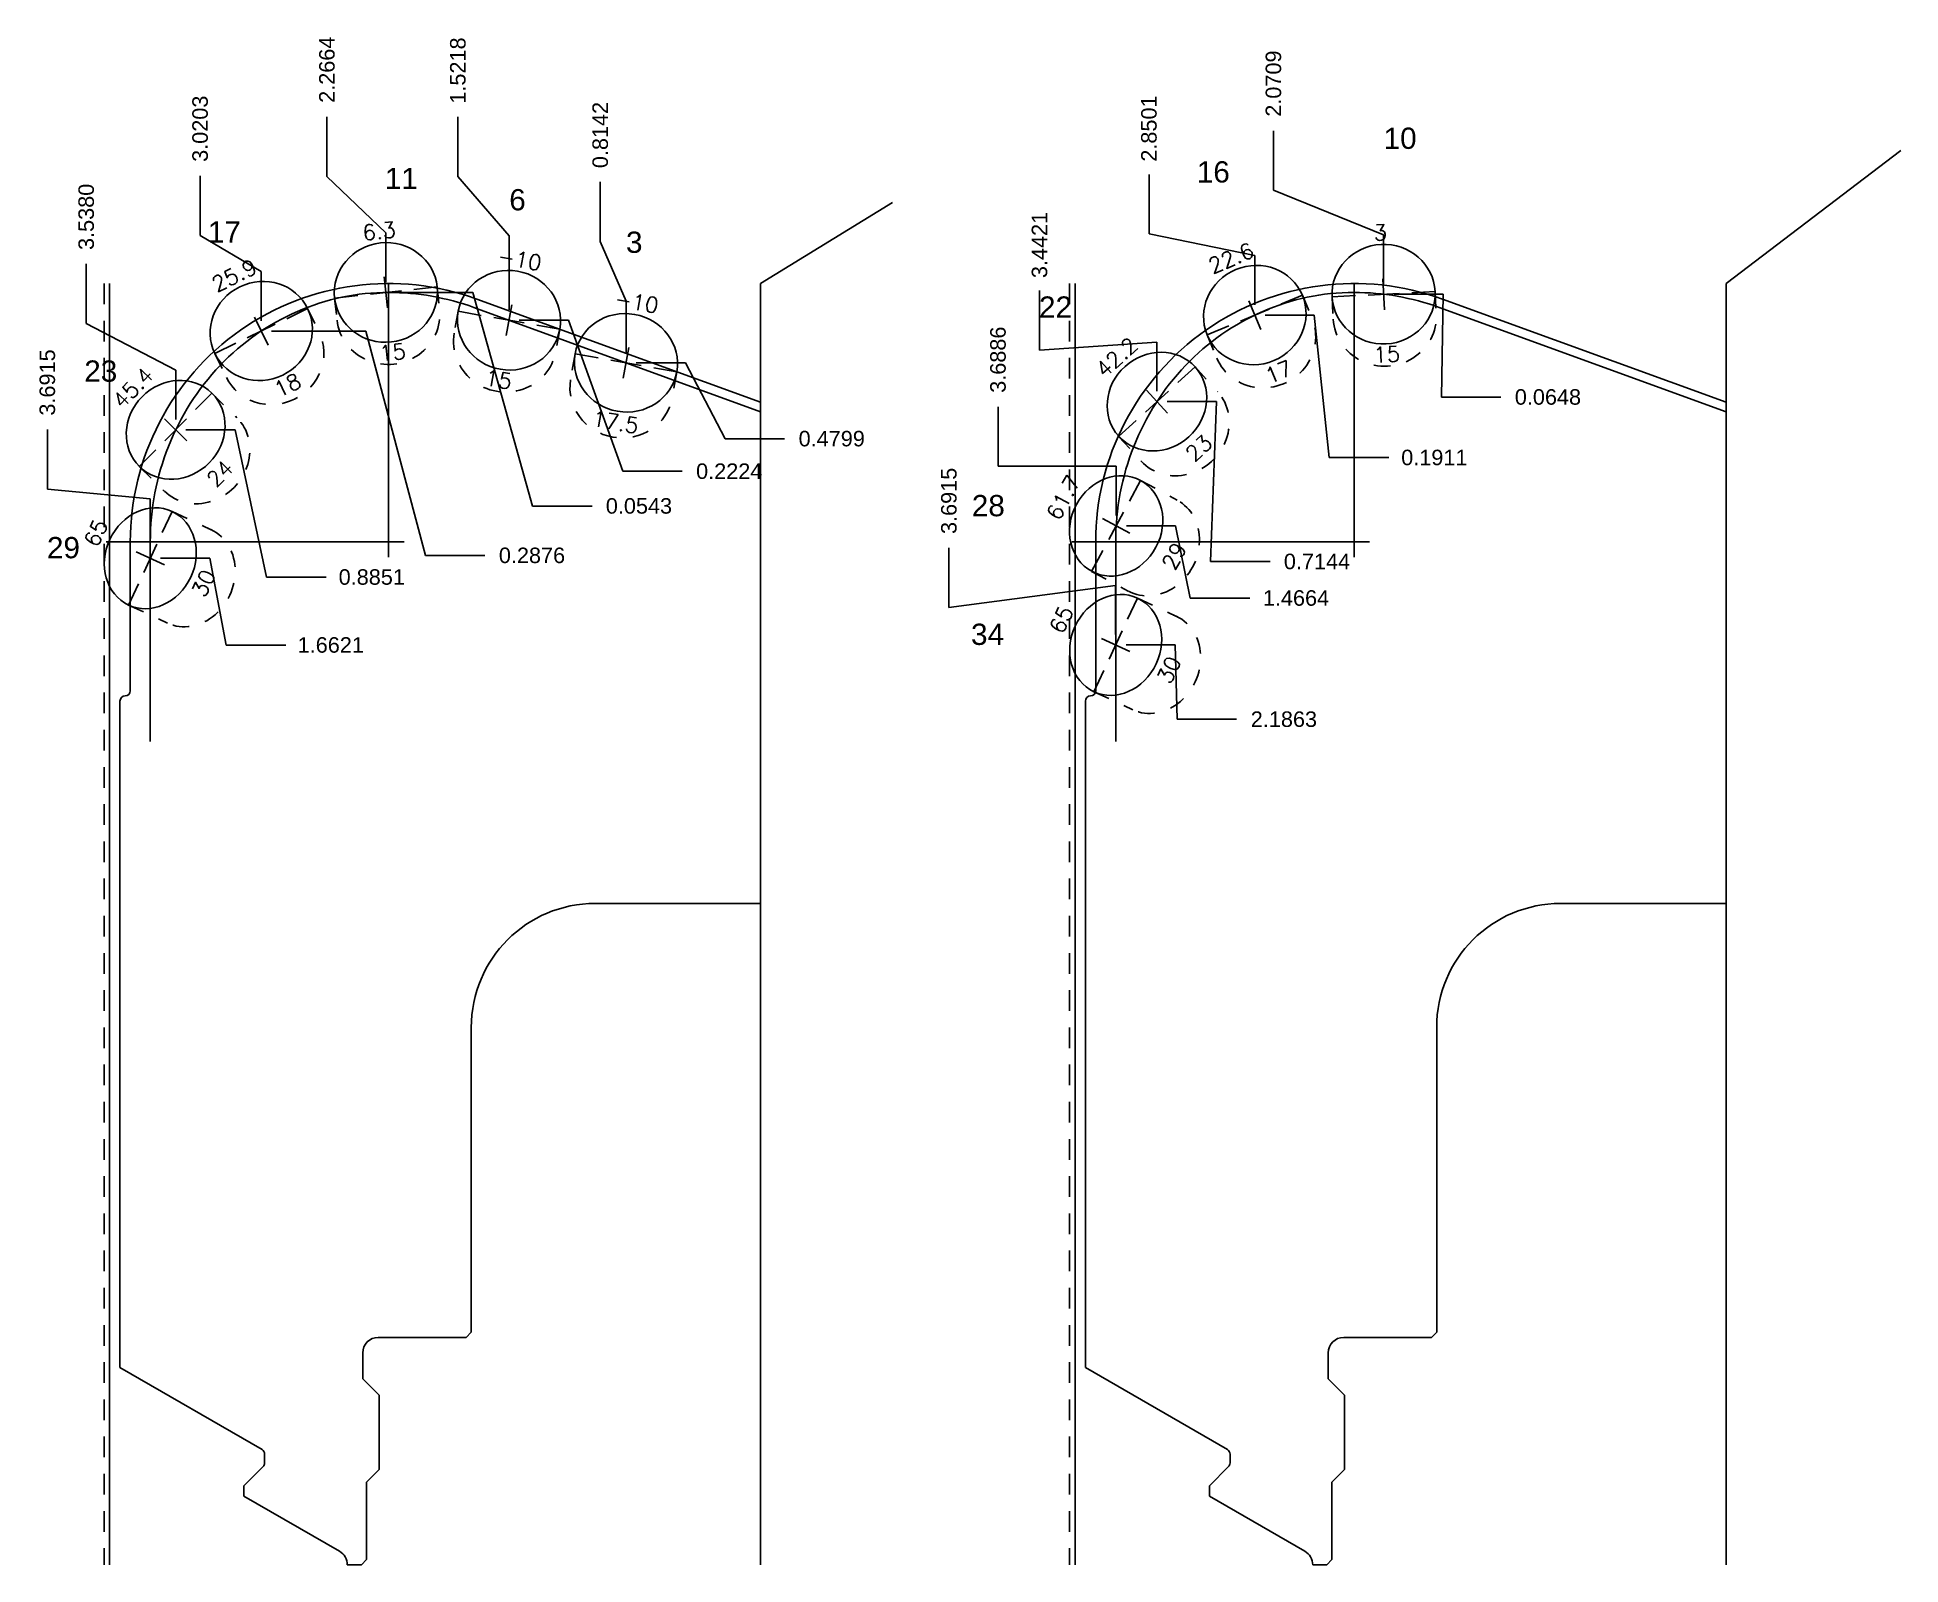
# Model space of a CAD drawing. Header units: inches. Extents: x 105.3 to 145.9, y -21.1 to -7.6.
# Drawn here: x 134.68 to 145.95, y -16.8 to -7.56 of the extents above; entities that cross this region are included whole.
import ezdxf
from ezdxf.enums import TextEntityAlignment as Align

# ---------------------------------------------------------------- set-up
doc = ezdxf.new("R2010")
doc.units = ezdxf.units.IN
doc.header["$MEASUREMENT"] = 0
doc.header["$PDMODE"] = 35
doc.linetypes.add('CENTER2', pattern=[1.125, 0.75, -0.125, 0.125, -0.125])
doc.linetypes.add('HIDDEN2', pattern=[0.1875, 0.125, -0.0625])
doc.layers.get('Defpoints').update_dxf_attribs({"color": 10})
doc.layers.add('Blade_5', color=7, linetype='Continuous', true_color=0x0066cc)
doc.layers.add('Blade_6', color=7, linetype='Continuous', true_color=0xc880f5)
for name, color, linetype in [('CLine', 5, 'CENTER2'), ('Dims', 4, 'Continuous'), ('Title Block', 7, 'Continuous')]:
    doc.layers.add(name, color=color, linetype=linetype)
doc.styles.add('RomanS', font='romans')
doc.styles.get("Standard").update_dxf_attribs({"font": 'arial.ttf'})
doc.dimstyles.get("Standard").update_dxf_attribs({"dimtxt": 0.09375, "dimasz": 0.18, "dimexe": 0.18, "dimexo": 0.0625, "dimgap": 0.09, "dimtad": 0, "dimtih": 1, "dimtoh": 1, "dimdec": 4, "dimzin": 0, "dimdsep": 46, "dimtxsty": 'Standard', "dimcen": 0.09, "dimadec": 4, "dimazin": 0, "dimtfac": 1, "dimtdec": 4, "dimtofl": 0, "dimtmove": 0, "dimatfit": 3, "dimfxl": 1, "dimtolj": 1, "dimtzin": 0, "dimarcsym": 0})

msp = doc.modelspace()

# ---------------------------------------------------------------- texts
at = {"layer": 'Blade_5'}
for s, height, p in [('11', 0.128574, (136.77762, -8.47626)), ('6', 0.12857, (137.53041, -8.60478)), ('17', 0.128574, (135.70727, -8.79974)), ('3', 0.12857, (138.23652, -8.86178)), ('23', 0.128574, (134.95973, -9.64112)), ('29', 0.128574, (134.73424, -10.70907))]:
    msp.add_text(s, height=height, dxfattribs=at).set_placement(p)
at = {"layer": 'Blade_6'}
for s, p in [('10', (142.81905, -8.23286)), ('16', (141.68906, -8.43625)), ('22', (140.73456, -9.25391)), ('28', (140.32832, -10.45496)), ('34', (140.32346, -11.23326))]:
    msp.add_text(s, height=0.128574, dxfattribs=at).set_placement(p)

# ---------------------------------------------------------------- blocks, each defined once
blk = doc.blocks.new('*D77')
at = {"layer": 'Defpoints', "color": 0, "transparency": 16777216}
for p in [(142.153, -8.123), (142.819, -9.112), (144.89, -9.047)]:
    blk.add_point(p, dxfattribs=at)
at = {"layer": 'Dims', "color": 0, "lineweight": -2, "transparency": 16777216}
for p, q in [((142.153, -8.483), (142.153, -8.123)), ((142.819, -8.752), (142.153, -8.483)), ((142.819, -9.049), (142.819, -8.752))]:
    blk.add_line(p, q, dxfattribs=at)
at = {"layer": 'Dims', "color": 0, "transparency": 16777216, "insert": (142.153, -7.838), "char_height": 0.0938, "attachment_point": 5, "rotation": 90}
blk.add_mtext('\\A1;2.0709', dxfattribs=at)
blk = doc.blocks.new('*D78')
at = {"layer": 'Defpoints', "color": 0, "transparency": 16777216}
for p in [(141.4, -8.387), (144.89, -9.047), (142.04, -9.238)]:
    blk.add_point(p, dxfattribs=at)
at = {"layer": 'Dims', "color": 0, "lineweight": -2, "transparency": 16777216}
for p, q in [((141.4, -8.747), (141.4, -8.387)), ((142.04, -8.878), (141.4, -8.747)), ((142.04, -9.176), (142.04, -8.878))]:
    blk.add_line(p, q, dxfattribs=at)
at = {"layer": 'Dims', "color": 0, "transparency": 16777216, "insert": (141.4, -8.11), "char_height": 0.0938, "attachment_point": 5, "rotation": 90}
blk.add_mtext('\\A1;2.8501', dxfattribs=at)
blk = doc.blocks.new('*D79')
at = {"layer": 'Defpoints', "color": 0, "transparency": 16777216}
for p in [(140.738, -9.09), (144.89, -9.047), (141.448, -9.761)]:
    blk.add_point(p, dxfattribs=at)
at = {"layer": 'Dims', "color": 0, "lineweight": -2, "transparency": 16777216}
for p, q in [((140.738, -9.45), (140.738, -9.09)), ((141.448, -9.401), (140.738, -9.45)), ((141.448, -9.699), (141.448, -9.401))]:
    blk.add_line(p, q, dxfattribs=at)
at = {"layer": 'Dims', "color": 0, "transparency": 16777216, "insert": (140.738, -8.814), "char_height": 0.0938, "attachment_point": 5, "rotation": 90}
blk.add_mtext('\\A1;3.4421', dxfattribs=at)
blk = doc.blocks.new('*D80')
at = {"layer": 'Defpoints', "color": 0, "transparency": 16777216}
for p in [(142.819, -9.112), (144.89, -9.047), (143.529, -9.734)]:
    blk.add_point(p, dxfattribs=at)
at = {"layer": 'Dims', "color": 0, "lineweight": -2, "transparency": 16777216}
for p, q in [((142.882, -9.112), (143.179, -9.112)), ((143.179, -9.112), (143.169, -9.734)), ((143.169, -9.734), (143.529, -9.734))]:
    blk.add_line(p, q, dxfattribs=at)
at = {"layer": 'Dims', "color": 0, "transparency": 16777216, "insert": (143.813, -9.734), "char_height": 0.0938, "attachment_point": 5}
blk.add_mtext('\\A1;0.0648', dxfattribs=at)
blk = doc.blocks.new('*D81')
at = {"layer": 'Defpoints', "color": 0, "transparency": 16777216}
for p in [(144.89, -9.047), (142.04, -9.238), (142.85, -10.1)]:
    blk.add_point(p, dxfattribs=at)
at = {"layer": 'Dims', "color": 0, "lineweight": -2, "transparency": 16777216}
for p, q in [((142.102, -9.238), (142.4, -9.238)), ((142.4, -9.238), (142.49, -10.1)), ((142.49, -10.1), (142.85, -10.1))]:
    blk.add_line(p, q, dxfattribs=at)
at = {"layer": 'Dims', "color": 0, "transparency": 16777216, "insert": (143.126, -10.1), "char_height": 0.0938, "attachment_point": 5}
blk.add_mtext('\\A1;0.1911', dxfattribs=at)
blk = doc.blocks.new('*D82')
at = {"layer": 'Defpoints', "color": 0, "transparency": 16777216}
for p in [(144.89, -9.047), (141.448, -9.761), (142.132, -10.729)]:
    blk.add_point(p, dxfattribs=at)
at = {"layer": 'Dims', "color": 0, "lineweight": -2, "transparency": 16777216}
for p, q in [((141.51, -9.761), (141.808, -9.761)), ((141.808, -9.761), (141.772, -10.729)), ((141.772, -10.729), (142.132, -10.729))]:
    blk.add_line(p, q, dxfattribs=at)
at = {"layer": 'Dims', "color": 0, "transparency": 16777216, "insert": (142.416, -10.729), "char_height": 0.0938, "attachment_point": 5}
blk.add_mtext('\\A1;0.7144', dxfattribs=at)
blk = doc.blocks.new('*D89')
at = {"layer": 'Defpoints', "color": 0, "transparency": 16777216}
for p in [(138.081, -8.433), (139.051, -9.047), (138.237, -9.527)]:
    blk.add_point(p, dxfattribs=at)
at = {"layer": 'Dims', "color": 0, "lineweight": -2, "transparency": 16777216}
for p, q in [((138.081, -8.793), (138.081, -8.433)), ((138.237, -9.153), (138.081, -8.793)), ((138.237, -9.464), (138.237, -9.153))]:
    blk.add_line(p, q, dxfattribs=at)
at = {"layer": 'Dims', "color": 0, "transparency": 16777216, "insert": (138.081, -8.149), "char_height": 0.0938, "attachment_point": 5, "rotation": 90}
blk.add_mtext('\\A1;0.8142', dxfattribs=at)
blk = doc.blocks.new('*D90')
at = {"layer": 'Defpoints', "color": 0, "transparency": 16777216}
for p in [(137.22, -8.039), (139.051, -9.047), (137.529, -9.269)]:
    blk.add_point(p, dxfattribs=at)
at = {"layer": 'Dims', "color": 0, "lineweight": -2, "transparency": 16777216}
for p, q in [((137.22, -8.399), (137.22, -8.039)), ((137.529, -8.759), (137.22, -8.399)), ((137.529, -9.207), (137.529, -8.759))]:
    blk.add_line(p, q, dxfattribs=at)
at = {"layer": 'Dims', "color": 0, "transparency": 16777216, "insert": (137.22, -7.759), "char_height": 0.0938, "attachment_point": 5, "rotation": 90}
blk.add_mtext('\\A1;1.5218', dxfattribs=at)
blk = doc.blocks.new('*D91')
at = {"layer": 'Defpoints', "color": 0, "transparency": 16777216}
for p in [(136.428, -8.039), (136.784, -9.101), (139.051, -9.047)]:
    blk.add_point(p, dxfattribs=at)
at = {"layer": 'Dims', "color": 0, "lineweight": -2, "transparency": 16777216}
for p, q in [((136.428, -8.399), (136.428, -8.039)), ((136.784, -8.741), (136.428, -8.399)), ((136.784, -9.039), (136.784, -8.741))]:
    blk.add_line(p, q, dxfattribs=at)
at = {"layer": 'Dims', "color": 0, "transparency": 16777216, "insert": (136.428, -7.754), "char_height": 0.0938, "attachment_point": 5, "rotation": 90}
blk.add_mtext('\\A1;2.2664', dxfattribs=at)
blk = doc.blocks.new('*D92')
at = {"layer": 'Defpoints', "color": 0, "transparency": 16777216}
for p in [(135.661, -8.396), (139.051, -9.047), (136.03, -9.335)]:
    blk.add_point(p, dxfattribs=at)
at = {"layer": 'Dims', "color": 0, "lineweight": -2, "transparency": 16777216}
for p, q in [((135.661, -8.756), (135.661, -8.396)), ((136.03, -8.975), (135.661, -8.756)), ((136.03, -9.272), (136.03, -8.975))]:
    blk.add_line(p, q, dxfattribs=at)
at = {"layer": 'Dims', "color": 0, "transparency": 16777216, "insert": (135.661, -8.111), "char_height": 0.0938, "attachment_point": 5, "rotation": 90}
blk.add_mtext('\\A1;3.0203', dxfattribs=at)
blk = doc.blocks.new('*D93')
at = {"layer": 'Defpoints', "color": 0, "transparency": 16777216}
for p in [(134.972, -8.929), (139.051, -9.047), (135.513, -9.932)]:
    blk.add_point(p, dxfattribs=at)
at = {"layer": 'Dims', "color": 0, "lineweight": -2, "transparency": 16777216}
for p, q in [((134.972, -9.289), (134.972, -8.929)), ((135.513, -9.572), (134.972, -9.289)), ((135.513, -9.87), (135.513, -9.572))]:
    blk.add_line(p, q, dxfattribs=at)
at = {"layer": 'Dims', "color": 0, "transparency": 16777216, "insert": (134.972, -8.644), "char_height": 0.0938, "attachment_point": 5, "rotation": 90}
blk.add_mtext('\\A1;3.5380', dxfattribs=at)
blk = doc.blocks.new('*D94')
at = {"layer": 'Defpoints', "color": 0, "transparency": 16777216}
for p in [(139.051, -9.047), (138.237, -9.527), (139.196, -9.986)]:
    blk.add_point(p, dxfattribs=at)
at = {"layer": 'Dims', "color": 0, "lineweight": -2, "transparency": 16777216}
for p, q in [((138.299, -9.527), (138.597, -9.527)), ((138.597, -9.527), (138.836, -9.986)), ((138.836, -9.986), (139.196, -9.986))]:
    blk.add_line(p, q, dxfattribs=at)
at = {"layer": 'Dims', "color": 0, "transparency": 16777216, "insert": (139.481, -9.986), "char_height": 0.0938, "attachment_point": 5}
blk.add_mtext('\\A1;0.4799', dxfattribs=at)
blk = doc.blocks.new('*D95')
at = {"layer": 'Defpoints', "color": 0, "transparency": 16777216}
for p in [(139.051, -9.047), (137.529, -9.269), (138.577, -10.183)]:
    blk.add_point(p, dxfattribs=at)
at = {"layer": 'Dims', "color": 0, "lineweight": -2, "transparency": 16777216}
for p, q in [((137.591, -9.269), (137.889, -9.269)), ((137.889, -9.269), (138.217, -10.183)), ((138.217, -10.183), (138.577, -10.183))]:
    blk.add_line(p, q, dxfattribs=at)
at = {"layer": 'Dims', "color": 0, "transparency": 16777216, "insert": (138.861, -10.183), "char_height": 0.0938, "attachment_point": 5}
blk.add_mtext('\\A1;0.2224', dxfattribs=at)
blk = doc.blocks.new('*D96')
at = {"layer": 'Defpoints', "color": 0, "transparency": 16777216}
for p in [(136.784, -9.101), (139.051, -9.047), (138.031, -10.393)]:
    blk.add_point(p, dxfattribs=at)
at = {"layer": 'Dims', "color": 0, "lineweight": -2, "transparency": 16777216}
for p, q in [((136.847, -9.101), (137.311, -9.101)), ((137.311, -9.101), (137.671, -10.393)), ((137.671, -10.393), (138.031, -10.393))]:
    blk.add_line(p, q, dxfattribs=at)
at = {"layer": 'Dims', "color": 0, "transparency": 16777216, "insert": (138.315, -10.393), "char_height": 0.0938, "attachment_point": 5}
blk.add_mtext('\\A1;0.0543', dxfattribs=at)
blk = doc.blocks.new('*D97')
at = {"layer": 'Defpoints', "color": 0, "transparency": 16777216}
for p in [(139.051, -9.047), (136.03, -9.335), (137.383, -10.692)]:
    blk.add_point(p, dxfattribs=at)
at = {"layer": 'Dims', "color": 0, "lineweight": -2, "transparency": 16777216}
for p, q in [((136.093, -9.335), (136.663, -9.335)), ((136.663, -9.335), (137.023, -10.692)), ((137.023, -10.692), (137.383, -10.692))]:
    blk.add_line(p, q, dxfattribs=at)
at = {"layer": 'Dims', "color": 0, "transparency": 16777216, "insert": (137.668, -10.692), "char_height": 0.0938, "attachment_point": 5}
blk.add_mtext('\\A1;0.2876', dxfattribs=at)
blk = doc.blocks.new('*D98')
at = {"layer": 'Defpoints', "color": 0, "transparency": 16777216}
for p in [(139.051, -9.047), (135.513, -9.932), (136.423, -10.823)]:
    blk.add_point(p, dxfattribs=at)
at = {"layer": 'Dims', "color": 0, "lineweight": -2, "transparency": 16777216}
for p, q in [((135.575, -9.932), (135.873, -9.932)), ((135.873, -9.932), (136.063, -10.823)), ((136.063, -10.823), (136.423, -10.823))]:
    blk.add_line(p, q, dxfattribs=at)
at = {"layer": 'Dims', "color": 0, "transparency": 16777216, "insert": (136.699, -10.823), "char_height": 0.0938, "attachment_point": 5}
blk.add_mtext('\\A1;0.8851', dxfattribs=at)
blk = doc.blocks.new('*D145')
at = {"layer": 'Defpoints', "color": 0, "transparency": 16777216}
for p in [(144.89, -9.047), (140.487, -9.793), (141.201, -10.513)]:
    blk.add_point(p, dxfattribs=at)
at = {"layer": 'Dims', "color": 0, "lineweight": -2, "transparency": 16777216}
for p, q in [((140.487, -10.153), (140.487, -9.793)), ((141.201, -10.153), (140.487, -10.153)), ((141.201, -10.451), (141.201, -10.153))]:
    blk.add_line(p, q, dxfattribs=at)
at = {"layer": 'Dims', "color": 0, "transparency": 16777216, "insert": (140.487, -9.508), "char_height": 0.0938, "attachment_point": 5, "rotation": 90}
blk.add_mtext('\\A1;3.6886', dxfattribs=at)
blk = doc.blocks.new('*D146')
at = {"layer": 'Defpoints', "color": 0, "transparency": 16777216}
for p in [(144.89, -9.047), (141.201, -10.513), (142.009, -10.95)]:
    blk.add_point(p, dxfattribs=at)
at = {"layer": 'Dims', "color": 0, "lineweight": -2, "transparency": 16777216}
for p, q in [((141.264, -10.513), (141.561, -10.513)), ((141.561, -10.513), (141.649, -10.95)), ((141.649, -10.95), (142.009, -10.95))]:
    blk.add_line(p, q, dxfattribs=at)
at = {"layer": 'Dims', "color": 0, "transparency": 16777216, "insert": (142.289, -10.95), "char_height": 0.0938, "attachment_point": 5}
blk.add_mtext('\\A1;1.4664', dxfattribs=at)
blk = doc.blocks.new('*D147')
at = {"layer": 'Defpoints', "color": 0, "transparency": 16777216}
for p in [(139.051, -9.047), (134.737, -9.931), (135.359, -10.709)]:
    blk.add_point(p, dxfattribs=at)
at = {"layer": 'Dims', "color": 0, "lineweight": -2, "transparency": 16777216}
for p, q in [((134.737, -10.291), (134.737, -9.931)), ((135.359, -10.349), (134.737, -10.291)), ((135.359, -10.647), (135.359, -10.349))]:
    blk.add_line(p, q, dxfattribs=at)
at = {"layer": 'Dims', "color": 0, "transparency": 16777216, "insert": (134.737, -9.646), "char_height": 0.0938, "attachment_point": 5, "rotation": 90}
blk.add_mtext('\\A1;3.6915', dxfattribs=at)
blk = doc.blocks.new('*D148')
at = {"layer": 'Defpoints', "color": 0, "transparency": 16777216}
for p in [(139.051, -9.047), (135.359, -10.709), (136.179, -11.234)]:
    blk.add_point(p, dxfattribs=at)
at = {"layer": 'Dims', "color": 0, "lineweight": -2, "transparency": 16777216}
for p, q in [((135.422, -10.709), (135.719, -10.709)), ((135.719, -10.709), (135.819, -11.234)), ((135.819, -11.234), (136.179, -11.234))]:
    blk.add_line(p, q, dxfattribs=at)
at = {"layer": 'Dims', "color": 0, "transparency": 16777216, "insert": (136.451, -11.234), "char_height": 0.0938, "attachment_point": 5}
blk.add_mtext('\\A1;1.6621', dxfattribs=at)
blk = doc.blocks.new('*D157')
at = {"layer": 'Defpoints', "color": 0, "transparency": 16777216}
for p in [(139.051, -9.047), (134.737, -9.931), (135.359, -10.709)]:
    blk.add_point(p, dxfattribs=at)
at = {"layer": 'Dims', "color": 0, "lineweight": -2, "transparency": 16777216}
for p, q in [((134.737, -10.291), (134.737, -9.931)), ((135.359, -10.349), (134.737, -10.291)), ((135.359, -10.647), (135.359, -10.349))]:
    blk.add_line(p, q, dxfattribs=at)
at = {"layer": 'Dims', "color": 0, "transparency": 16777216, "insert": (134.737, -9.646), "char_height": 0.0938, "attachment_point": 5, "rotation": 90}
blk.add_mtext('\\A1;3.6915', dxfattribs=at)
blk = doc.blocks.new('*D158')
at = {"layer": 'Defpoints', "color": 0, "transparency": 16777216}
for p in [(139.051, -9.047), (135.359, -10.709), (136.179, -11.234)]:
    blk.add_point(p, dxfattribs=at)
at = {"layer": 'Dims', "color": 0, "lineweight": -2, "transparency": 16777216}
for p, q in [((135.422, -10.709), (135.719, -10.709)), ((135.719, -10.709), (135.819, -11.234)), ((135.819, -11.234), (136.179, -11.234))]:
    blk.add_line(p, q, dxfattribs=at)
at = {"layer": 'Dims', "color": 0, "transparency": 16777216, "insert": (136.451, -11.234), "char_height": 0.0938, "attachment_point": 5}
blk.add_mtext('\\A1;1.6621', dxfattribs=at)
blk = doc.blocks.new('*D159')
at = {"layer": 'Defpoints', "color": 0, "transparency": 16777216}
for p in [(139.051, -9.047), (134.737, -9.931), (135.359, -10.709)]:
    blk.add_point(p, dxfattribs=at)
at = {"layer": 'Dims', "color": 0, "lineweight": -2, "transparency": 16777216}
for p, q in [((134.737, -10.291), (134.737, -9.931)), ((135.359, -10.349), (134.737, -10.291)), ((135.359, -10.647), (135.359, -10.349))]:
    blk.add_line(p, q, dxfattribs=at)
at = {"layer": 'Dims', "color": 0, "transparency": 16777216, "insert": (134.737, -9.646), "char_height": 0.0938, "attachment_point": 5, "rotation": 90}
blk.add_mtext('\\A1;3.6915', dxfattribs=at)
blk = doc.blocks.new('*D160')
at = {"layer": 'Defpoints', "color": 0, "transparency": 16777216}
for p in [(139.051, -9.047), (135.359, -10.709), (136.179, -11.234)]:
    blk.add_point(p, dxfattribs=at)
at = {"layer": 'Dims', "color": 0, "lineweight": -2, "transparency": 16777216}
for p, q in [((135.422, -10.709), (135.719, -10.709)), ((135.719, -10.709), (135.819, -11.234)), ((135.819, -11.234), (136.179, -11.234))]:
    blk.add_line(p, q, dxfattribs=at)
at = {"layer": 'Dims', "color": 0, "transparency": 16777216, "insert": (136.451, -11.234), "char_height": 0.0938, "attachment_point": 5}
blk.add_mtext('\\A1;1.6621', dxfattribs=at)
blk = doc.blocks.new('CMark')
at = {"layer": 'CLine'}
for p, q in [((-0.094, 0), (0.094, 0)), ((0, 0.094), (0, -0.094))]:
    blk.add_line(p, q, dxfattribs=at)
blk = doc.blocks.new('*D192')
at = {"layer": 'Defpoints', "color": 0, "transparency": 16777216}
for p in [(144.89, -9.047), (140.19, -10.647), (141.198, -11.233)]:
    blk.add_point(p, dxfattribs=at)
at = {"layer": 'Dims', "color": 0, "lineweight": -2, "transparency": 16777216}
for p, q in [((140.19, -11.007), (140.19, -10.647)), ((141.198, -10.873), (140.19, -11.007)), ((141.198, -11.171), (141.198, -10.873))]:
    blk.add_line(p, q, dxfattribs=at)
at = {"layer": 'Dims', "color": 0, "transparency": 16777216, "insert": (140.19, -10.362), "char_height": 0.0938, "attachment_point": 5, "rotation": 90}
blk.add_mtext('\\A1;3.6915', dxfattribs=at)
blk = doc.blocks.new('*D193')
at = {"layer": 'Defpoints', "color": 0, "transparency": 16777216}
for p in [(144.89, -9.047), (141.198, -11.233), (141.93, -11.683)]:
    blk.add_point(p, dxfattribs=at)
at = {"layer": 'Dims', "color": 0, "lineweight": -2, "transparency": 16777216}
for p, q in [((141.261, -11.233), (141.558, -11.233)), ((141.558, -11.233), (141.57, -11.683)), ((141.57, -11.683), (141.93, -11.683))]:
    blk.add_line(p, q, dxfattribs=at)
at = {"layer": 'Dims', "color": 0, "transparency": 16777216, "insert": (142.216, -11.683), "char_height": 0.0938, "attachment_point": 5}
blk.add_mtext('\\A1;2.1863', dxfattribs=at)
blk = doc.blocks.new('1613@15')
for p, q in [((-0.17, 0), (-0.312, 0)), ((0.171, 0), (0.312, 0))]:
    blk.add_line(p, q)
at = {"color": 8, "linetype": 'HIDDEN2', "ltscale": 0.5}
blk.add_line((-0.312, 0), (-0.312, -0.135), dxfattribs=at)
at = {"color": 8, "linetype": 'HIDDEN2', "ltscale": 0.5, "flags": 128}
blk.add_lwpolyline([(0.312, 0), (0.312, -0.135)], dxfattribs=at)
blk.add_ellipse((0, 0), major_axis=(-0.312, 0), ratio=0.965926, start_param=-3.141592653589793, end_param=3.141592653589793)
at = {"color": 8, "linetype": 'HIDDEN2', "ltscale": 0.5}
blk.add_ellipse((0, -0.135), major_axis=(-0.312, 0), ratio=0.965926, start_param=0, end_param=3.141593, dxfattribs=at)
blk.add_blockref('CMark', (0, 0))
at = {"style": 'RomanS'}
blk.add_text('15', height=0.094, dxfattribs=at).set_placement((0, -0.364), align=Align.MIDDLE_CENTER)
blk.add_attdef('ANG', text='', height=0.094, dxfattribs=at).set_placement((0, 0.298), align=Align.BOTTOM_CENTER)
blk = doc.blocks.new('1613@17')
for p, q in [((-0.17, 0), (-0.313, 0)), ((0.171, 0), (0.312, 0))]:
    blk.add_line(p, q)
at = {"color": 8, "linetype": 'HIDDEN2', "ltscale": 0.5}
blk.add_line((-0.313, 0), (-0.313, -0.152), dxfattribs=at)
at = {"color": 8, "linetype": 'HIDDEN2', "ltscale": 0.5, "flags": 128}
blk.add_lwpolyline([(0.312, 0), (0.312, -0.152)], dxfattribs=at)
blk.add_ellipse((0, 0), major_axis=(-0.312, 0), ratio=0.95632, start_param=3.141593, end_param=9.424778)
at = {"color": 8, "linetype": 'HIDDEN2', "ltscale": 0.5}
blk.add_ellipse((0, -0.152), major_axis=(-0.312, 0), ratio=0.95632, start_param=0, end_param=3.141593, dxfattribs=at)
blk.add_blockref('CMark', (0, 0))
at = {"style": 'RomanS'}
blk.add_text('17', height=0.094, dxfattribs=at).set_placement((0.001, -0.373), align=Align.MIDDLE_CENTER)
blk.add_attdef('ANG', text='', height=0.094, dxfattribs=at).set_placement((0, 0.298), align=Align.BOTTOM_CENTER)
blk = doc.blocks.new('1613@23')
for p, q in [((-0.17, 0), (-0.313, 0)), ((0.171, 0), (0.312, 0))]:
    blk.add_line(p, q)
at = {"color": 8, "linetype": 'HIDDEN2', "ltscale": 0.5}
blk.add_line((-0.313, 0), (-0.313, -0.203), dxfattribs=at)
at = {"color": 8, "linetype": 'HIDDEN2', "ltscale": 0.5, "flags": 128}
blk.add_lwpolyline([(0.312, 0), (0.312, -0.203)], dxfattribs=at)
blk.add_ellipse((0, 0), major_axis=(-0.312, 0), ratio=0.920512, start_param=3.141593, end_param=9.424778)
at = {"color": 8, "linetype": 'HIDDEN2', "ltscale": 0.5}
blk.add_ellipse((0, -0.203), major_axis=(-0.312, 0), ratio=0.920512, start_param=0, end_param=3.141593, dxfattribs=at)
blk.add_blockref('CMark', (0, 0))
at = {"style": 'RomanS'}
blk.add_text('23', height=0.094, dxfattribs=at).set_placement((-0.001, -0.379), align=Align.MIDDLE_CENTER)
blk.add_attdef('ANG', text='', height=0.094, dxfattribs=at).set_placement((0, 0.287), align=Align.BOTTOM_CENTER)
blk = doc.blocks.new('1613@29')
for p, q in [((-0.17, 0), (-0.313, 0)), ((0.171, 0), (0.312, 0))]:
    blk.add_line(p, q)
at = {"color": 8, "linetype": 'HIDDEN2', "ltscale": 0.5}
blk.add_line((-0.313, 0), (-0.313, -0.252), dxfattribs=at)
at = {"color": 8, "linetype": 'HIDDEN2', "ltscale": 0.5, "flags": 128}
blk.add_lwpolyline([(0.312, 0), (0.312, -0.252)], dxfattribs=at)
blk.add_ellipse((0, 0), major_axis=(-0.312, 0), ratio=0.874624, start_param=3.141593, end_param=9.424778)
at = {"color": 8, "linetype": 'HIDDEN2', "ltscale": 0.5}
blk.add_ellipse((0, -0.252), major_axis=(-0.312, 0), ratio=0.874624, start_param=0, end_param=3.141593, dxfattribs=at)
blk.add_blockref('CMark', (0, 0))
at = {"style": 'RomanS'}
blk.add_text('29', height=0.094, dxfattribs=at).set_placement((0.006, -0.395), align=Align.MIDDLE_CENTER)
blk.add_attdef('ANG', text='', height=0.094, dxfattribs=at).set_placement((0, 0.287), align=Align.BOTTOM_CENTER)
blk = doc.blocks.new('1613@30')
for p, q in [((-0.17, 0), (-0.312, 0)), ((0.171, 0), (0.312, 0))]:
    blk.add_line(p, q)
at = {"color": 8, "linetype": 'HIDDEN2', "ltscale": 0.5}
blk.add_line((-0.312, 0), (-0.312, -0.26), dxfattribs=at)
at = {"color": 8, "linetype": 'HIDDEN2', "ltscale": 0.5, "flags": 128}
blk.add_lwpolyline([(0.312, 0), (0.312, -0.26)], dxfattribs=at)
at = {"extrusion": (0, 0, -1)}
blk.add_ellipse((0, 0), major_axis=(-0.312, 0), ratio=0.866025, start_param=-3.141592653589793, end_param=3.141592653589793, dxfattribs=at)
at = {"color": 8, "linetype": 'HIDDEN2', "ltscale": 0.5, "extrusion": (0, 0, -1)}
blk.add_ellipse((0, -0.26), major_axis=(-0.312, 0), ratio=0.866025, start_param=3.068877, end_param=6.355901, dxfattribs=at)
blk.add_blockref('CMark', (0, 0))
at = {"style": 'RomanS'}
blk.add_text('30', height=0.094, dxfattribs=at).set_placement((0, -0.356), align=Align.MIDDLE_CENTER)
blk.add_attdef('ANG', text='', height=0.094, dxfattribs=at).set_placement((0, 0.287), align=Align.BOTTOM_CENTER)
blk = doc.blocks.new('1613@17.5')
for p, q in [((-0.17, 0), (-0.312, 0)), ((0.171, 0), (0.312, 0))]:
    blk.add_line(p, q)
at = {"color": 8, "linetype": 'HIDDEN2', "ltscale": 0.5}
blk.add_line((-0.312, 0), (-0.312, -0.159), dxfattribs=at)
at = {"color": 8, "linetype": 'HIDDEN2', "ltscale": 0.5, "flags": 128}
blk.add_lwpolyline([(0.312, 0), (0.312, -0.159)], dxfattribs=at)
at = {"extrusion": (0, 0, -1)}
blk.add_ellipse((0, 0), major_axis=(-0.312, 0), ratio=0.953717, start_param=-3.141592653589793, end_param=3.141592653589793, dxfattribs=at)
at = {"color": 8, "linetype": 'HIDDEN2', "ltscale": 0.5}
blk.add_ellipse((0, -0.159), major_axis=(0.312, 0), ratio=0.953717, start_param=3.141593, end_param=6.283185, dxfattribs=at)
blk.add_blockref('CMark', (0, 0))
at = {"style": 'RomanS'}
blk.add_text('17.5', height=0.094, dxfattribs=at).set_placement((0, -0.364), align=Align.MIDDLE_CENTER)
blk.add_attdef('ANG', text='', height=0.094, dxfattribs=at).set_placement((0, 0.298), align=Align.BOTTOM_CENTER)
blk = doc.blocks.new('1613@18')
for p, q in [((-0.17, 0), (-0.312, 0)), ((0.171, 0), (0.312, 0))]:
    blk.add_line(p, q)
at = {"color": 8, "linetype": 'HIDDEN2', "ltscale": 0.5}
blk.add_line((-0.312, 0), (-0.312, -0.159), dxfattribs=at)
at = {"color": 8, "linetype": 'HIDDEN2', "ltscale": 0.5, "flags": 128}
blk.add_lwpolyline([(0.312, 0), (0.312, -0.159)], dxfattribs=at)
at = {"extrusion": (0, 0, -1)}
blk.add_ellipse((0, 0), major_axis=(-0.312, 0), ratio=0.95104, start_param=-3.141592653589793, end_param=3.141592653589793, dxfattribs=at)
at = {"color": 8, "linetype": 'HIDDEN2', "ltscale": 0.5}
blk.add_ellipse((0, -0.161), major_axis=(0.312, 0), ratio=0.953717, start_param=3.141593, end_param=6.283185, dxfattribs=at)
blk.add_blockref('CMark', (0, 0))
at = {"style": 'RomanS'}
blk.add_text('18', height=0.094, dxfattribs=at).set_placement((0, -0.364), align=Align.MIDDLE_CENTER)
blk.add_attdef('ANG', text='', height=0.094, dxfattribs=at).set_placement((0, 0.298), align=Align.BOTTOM_CENTER)
blk = doc.blocks.new('1613@24')
for p, q in [((-0.17, 0), (-0.313, 0)), ((0.171, 0), (0.312, 0))]:
    blk.add_line(p, q)
at = {"color": 8, "linetype": 'HIDDEN2', "ltscale": 0.5}
blk.add_line((-0.313, 0), (-0.313, -0.212), dxfattribs=at)
at = {"color": 8, "linetype": 'HIDDEN2', "ltscale": 0.5, "flags": 128}
blk.add_lwpolyline([(0.312, 0), (0.312, -0.212)], dxfattribs=at)
blk.add_ellipse((0, 0), major_axis=(-0.312, 0), ratio=0.913536, start_param=3.141593, end_param=9.424778)
at = {"color": 8, "linetype": 'HIDDEN2', "ltscale": 0.5}
blk.add_ellipse((0, -0.212), major_axis=(-0.312, 0), ratio=0.910656, start_param=0, end_param=3.141593, dxfattribs=at)
blk.add_blockref('CMark', (0, 0))
at = {"style": 'RomanS'}
blk.add_text('24', height=0.094, dxfattribs=at).set_placement((0, -0.376), align=Align.MIDDLE_CENTER)
blk.add_attdef('ANG', text='', height=0.094, dxfattribs=at).set_placement((0, 0.287), align=Align.BOTTOM_CENTER)

# ---------------------------------------------------------------- dimensions: what is measured, and where the dimension line sits
at = {"layer": 'Dims'}
for feature_location, offset, dtype, origin, picture, middle in [((136.7844, -9.10122), (-0.35625, 1.06186), 1, (139.05077, -9.04696), '*D91', (136.42815, -7.75415)), ((137.52893, -9.26935), (-0.30935, 1.22999), 1, (139.05077, -9.04696), '*D90', (137.21958, -7.75908)), ((142.81905, -9.11179), (-0.66625, 0.98877), 1, (144.88998, -9.04696), '*D77', (142.1528, -7.83753)), ((136.03043, -9.33456), (-0.3691, 0.93866), 1, (139.05077, -9.04696), '*D92', (135.66133, -8.11133)), ((138.236521, -9.526895), (-0.155805, 1.094111), 1, (139.050769, -9.04696), '*D89', (138.080716, -8.148665)), ((142.03989, -9.23803), (-0.63999, 0.85131), 1, (144.88998, -9.04696), '*D78', (141.39991, -8.11037)), ((135.51281, -9.93202), (-0.5404, 1.00336), 1, (139.05077, -9.04696), '*D93', (134.97242, -8.64426)), ((141.4479, -9.76139), (-0.70941, 0.67146), 1, (144.88998, -9.04696), '*D79', (140.73849, -8.81441)), ((135.35924, -10.70907), (-0.622, 0.77819), 1, (139.05077, -9.04696), '*D147', (134.73724, -9.64596)), ((135.35924, -10.70907), (-0.622, 0.77819), 1, (139.05077, -9.04696), '*D157', (134.73724, -9.64596)), ((135.35924, -10.70907), (-0.622, 0.77819), 1, (139.05077, -9.04696), '*D159', (134.73724, -9.64596)), ((135.35924, -10.70907), (0.82014, -0.5246), 0, (139.05077, -9.04696), '*D148', (136.45053, -11.23367)), ((135.35924, -10.70907), (0.82014, -0.5246), 0, (139.05077, -9.04696), '*D158', (136.45053, -11.23367)), ((135.35924, -10.70907), (0.82014, -0.5246), 0, (139.05077, -9.04696), '*D160', (136.45053, -11.23367)), ((135.51281, -9.93202), (0.9106, -0.89079), 0, (139.05077, -9.04696), '*D98', (136.69896, -10.82282)), ((136.03043, -9.33456), (1.35253, -1.35712), 0, (139.05077, -9.04696), '*D97', (137.66753, -10.69168)), ((136.7844, -9.10122), (1.24646, -1.29129), 0, (139.05077, -9.04696), '*D96', (138.31547, -10.39251)), ((137.52893, -9.26935), (1.04796, -0.91335), 0, (139.05077, -9.04696), '*D95', (138.8613, -10.1827)), ((138.23652, -9.52689), (0.95957, -0.4591), 0, (139.05077, -9.04696), '*D94', (139.48079, -9.98599)), ((141.19846, -11.23326), (-1.00851, 0.58633), 1, (144.88998, -9.04696), '*D192', (140.18995, -10.36201)), ((141.20139, -10.51331), (-0.71431, 0.72074), 1, (144.88998, -9.04696), '*D145', (140.48708, -9.50804)), ((141.19846, -11.23326), (0.73181, -0.4498), 0, (144.88998, -9.04696), '*D193', (142.21567, -11.68306)), ((141.20139, -10.513315), (0.80771, -0.436575), 0, (144.889983, -9.04696), '*D146', (142.289093, -10.949889)), ((141.4479, -9.76139), (0.68391, -0.96774), 0, (144.88998, -9.04696), '*D82', (142.41622, -10.72913)), ((142.03989, -9.23803), (0.81037, -0.86236), 0, (144.88998, -9.04696), '*D81', (143.12581, -10.10039)), ((142.81905, -9.11179), (0.70947, -0.62229), 0, (144.88998, -9.04696), '*D80', (143.81322, -9.73409))]:
    dim = msp.add_ordinate_dim(feature_location=feature_location, offset=offset, dtype=dtype, origin=origin, dimstyle='Standard', dxfattribs=at)
    dim.commit()
    dim.dimension.update_dxf_attribs({"geometry": picture, "text_midpoint": middle})

# ---------------------------------------------------------------- linework, layer by layer
at = {"linetype": 'HIDDEN2'}
for p, q in [((135.08067, -9.04696), (135.08067, -16.79696)), ((140.91988, -9.04696), (140.91988, -16.79696))]:
    msp.add_line(p, q, dxfattribs=at)
for p, q in [((135.11327, -9.04696), (135.11327, -16.79696)), ((136.80077, -9.04696), (136.80077, -10.60946)), ((139.05077, -9.04696), (139.05077, -16.79696)), ((140.95248, -9.04696), (140.95248, -16.79696)), ((142.63998, -9.04696), (142.63998, -10.60946)), ((144.88998, -9.04696), (144.88998, -16.79696)), ((137.33518, -9.14119), (139.05077, -9.76561)), ((143.17439, -9.14119), (144.88998, -9.76561)), ((136.80077, -10.60946), (135.09327, -10.60946)), ((135.23827, -11.51051), (135.23827, -10.60946)), ((142.63998, -10.60946), (140.93248, -10.60946)), ((141.07748, -11.51051), (141.07748, -10.60946)), ((135.17577, -15.60428), (135.17577, -11.57301)), ((141.01498, -15.60428), (141.01498, -11.57301)), ((139.05077, -12.79696), (138.05077, -12.79696)), ((144.88998, -12.79696), (143.88998, -12.79696)), ((137.30077, -13.54696), (137.30077, -15.39071)), ((143.13998, -13.54696), (143.13998, -15.39071)), ((137.26952, -15.42196), (136.73827, -15.42196)), ((137.30077, -15.39071), (137.26952, -15.42196)), ((143.10873, -15.42196), (142.57748, -15.42196)), ((143.13998, -15.39071), (143.10873, -15.42196)), ((136.64452, -15.51571), (136.64452, -15.67196)), ((142.48373, -15.51571), (142.48373, -15.67196)), ((135.17577, -15.60428), (136.03514, -16.10044)), ((141.01498, -15.60428), (141.87436, -16.10044)), ((136.64452, -15.67196), (136.74342, -15.77086)), ((136.74342, -15.77086), (136.74342, -16.22111)), ((142.48373, -15.67196), (142.58263, -15.77086)), ((142.58263, -15.77086), (142.58263, -16.22111)), ((136.04162, -16.20364), (135.92577, -16.31949)), ((136.05077, -16.1275), (136.05077, -16.18154)), ((136.74342, -16.22111), (136.66757, -16.29696)), ((141.88083, -16.20364), (141.76498, -16.31949)), ((141.88998, -16.1275), (141.88998, -16.18154)), ((142.58263, -16.22111), (142.50678, -16.29696)), ((135.92577, -16.31949), (135.92577, -16.38199)), ((136.66757, -16.29696), (136.66757, -16.76571)), ((141.76498, -16.31949), (141.76498, -16.38199)), ((142.50678, -16.29696), (142.50678, -16.76571)), ((135.92577, -16.38199), (136.50389, -16.71577)), ((141.76498, -16.38199), (142.34311, -16.71577)), ((136.66757, -16.76571), (136.63632, -16.79696)), ((142.50678, -16.76571), (142.47553, -16.79696)), ((136.55077, -16.79696), (136.63632, -16.79696)), ((142.38998, -16.79696), (142.47553, -16.79696))]:
    msp.add_line(p, q)
at = {"color": 1}
for p, q in [((137.31665, -9.19209), (139.05077, -9.82326)), ((143.15586, -9.19209), (144.88998, -9.82326)), ((135.35924, -11.81695), (135.35924, -10.60946)), ((141.19846, -11.81695), (141.19846, -10.60946)), ((135.35924, -10.77206), (135.35924, -11.81695)), ((141.19846, -10.77206), (141.19846, -11.81695))]:
    msp.add_line(p, q, dxfattribs=at)
for centre, radius, start, end in [((136.80077, -10.60946), 1.5625, 70, 180.000139), ((142.63998, -10.60946), 1.5625, 70, 180.000139), ((135.20702, -11.57301), 0.03125, 90.000139, 180), ((135.20702, -11.51051), 0.03125, 270.000139, 0), ((141.04623, -11.57301), 0.03125, 90.000139, 180), ((141.04623, -11.51051), 0.03125, 270.000139, 0), ((138.05077, -13.54696), 0.75, 90, 180), ((143.88998, -13.54696), 0.75, 90, 180), ((136.73827, -15.51571), 0.09375, 90, 180), ((142.57748, -15.51571), 0.09375, 90, 180), ((136.01952, -16.1275), 0.03125, 0, 60), ((141.85873, -16.1275), 0.03125, 0, 60), ((136.01952, -16.18154), 0.03125, 315, 0), ((141.85873, -16.18154), 0.03125, 315, 0), ((136.45702, -16.79696), 0.09375, 0, 60), ((142.29623, -16.79696), 0.09375, 0, 60)]:
    msp.add_arc(centre, radius, start, end)
for centre in [(136.80077, -10.60946), (142.63998, -10.60946)]:
    msp.add_arc(centre, 1.50833, 70, 90, dxfattribs=at)
for centre in [(136.80077, -10.60946), (142.63998, -10.60946)]:
    msp.add_ellipse(centre, major_axis=(0, -1.50833), ratio=0.95570675, start_param=3.14159265, end_param=4.71238898, dxfattribs=at)
at = {"layer": 'Title Block'}
for p, q in [((144.88998, -9.04696), (145.94682, -8.24177)), ((139.05077, -9.04696), (139.84876, -8.55658))]:
    msp.add_line(p, q, dxfattribs=at)

# ---------------------------------------------------------------- block references
for p in [(136.80077, -10.60946), (142.63998, -10.60946)]:
    msp.add_blockref('CMark', p)
at = {"layer": 'Blade_5'}
for name, p, rotation, values in [('1613@15', (136.7844, -9.10122), 6.300000000000001, {'ANG': '6.3'}), ('1613@15', (137.52893, -9.26935), 350.0000000000001, {'ANG': '-10'}), ('1613@18', (136.03043, -9.33456), 25.9, {'ANG': '25.9'}), ('1613@17.5', (138.23652, -9.52689), 350.0000000000001, {'ANG': '-10'}), ('1613@24', (135.51281, -9.93202), 45.40000000000001, {'ANG': '45.4'}), ('1613@30', (135.35924, -10.70907), 65, {'ANG': '65'})]:
    msp.add_blockref(name, p, dxfattribs=dict(at, rotation=rotation)).add_auto_attribs(values)
at = {"layer": 'Blade_6'}
for name, p, rotation, values in [('1613@15', (142.81905, -9.11179), 3, {'ANG': '3'}), ('1613@17', (142.03989, -9.23803), 22.6, {'ANG': '22.6'}), ('1613@23', (141.4479, -9.76139), 42.2, {'ANG': '42.2'}), ('1613@29', (141.20139, -10.51331), 61.7, {'ANG': '61.7'}), ('1613@30', (141.19846, -11.23326), 65, {'ANG': '65'})]:
    msp.add_blockref(name, p, dxfattribs=dict(at, rotation=rotation)).add_auto_attribs(values)

msp.set_redraw_order([(e.dxf.handle, doc.entitydb.next_handle()) for e in msp.query("TEXT MTEXT ATTDEF DIMENSION ARC_DIMENSION")])  # texts and dimensions are drawn at this point

doc.saveas('drawing.dxf')
